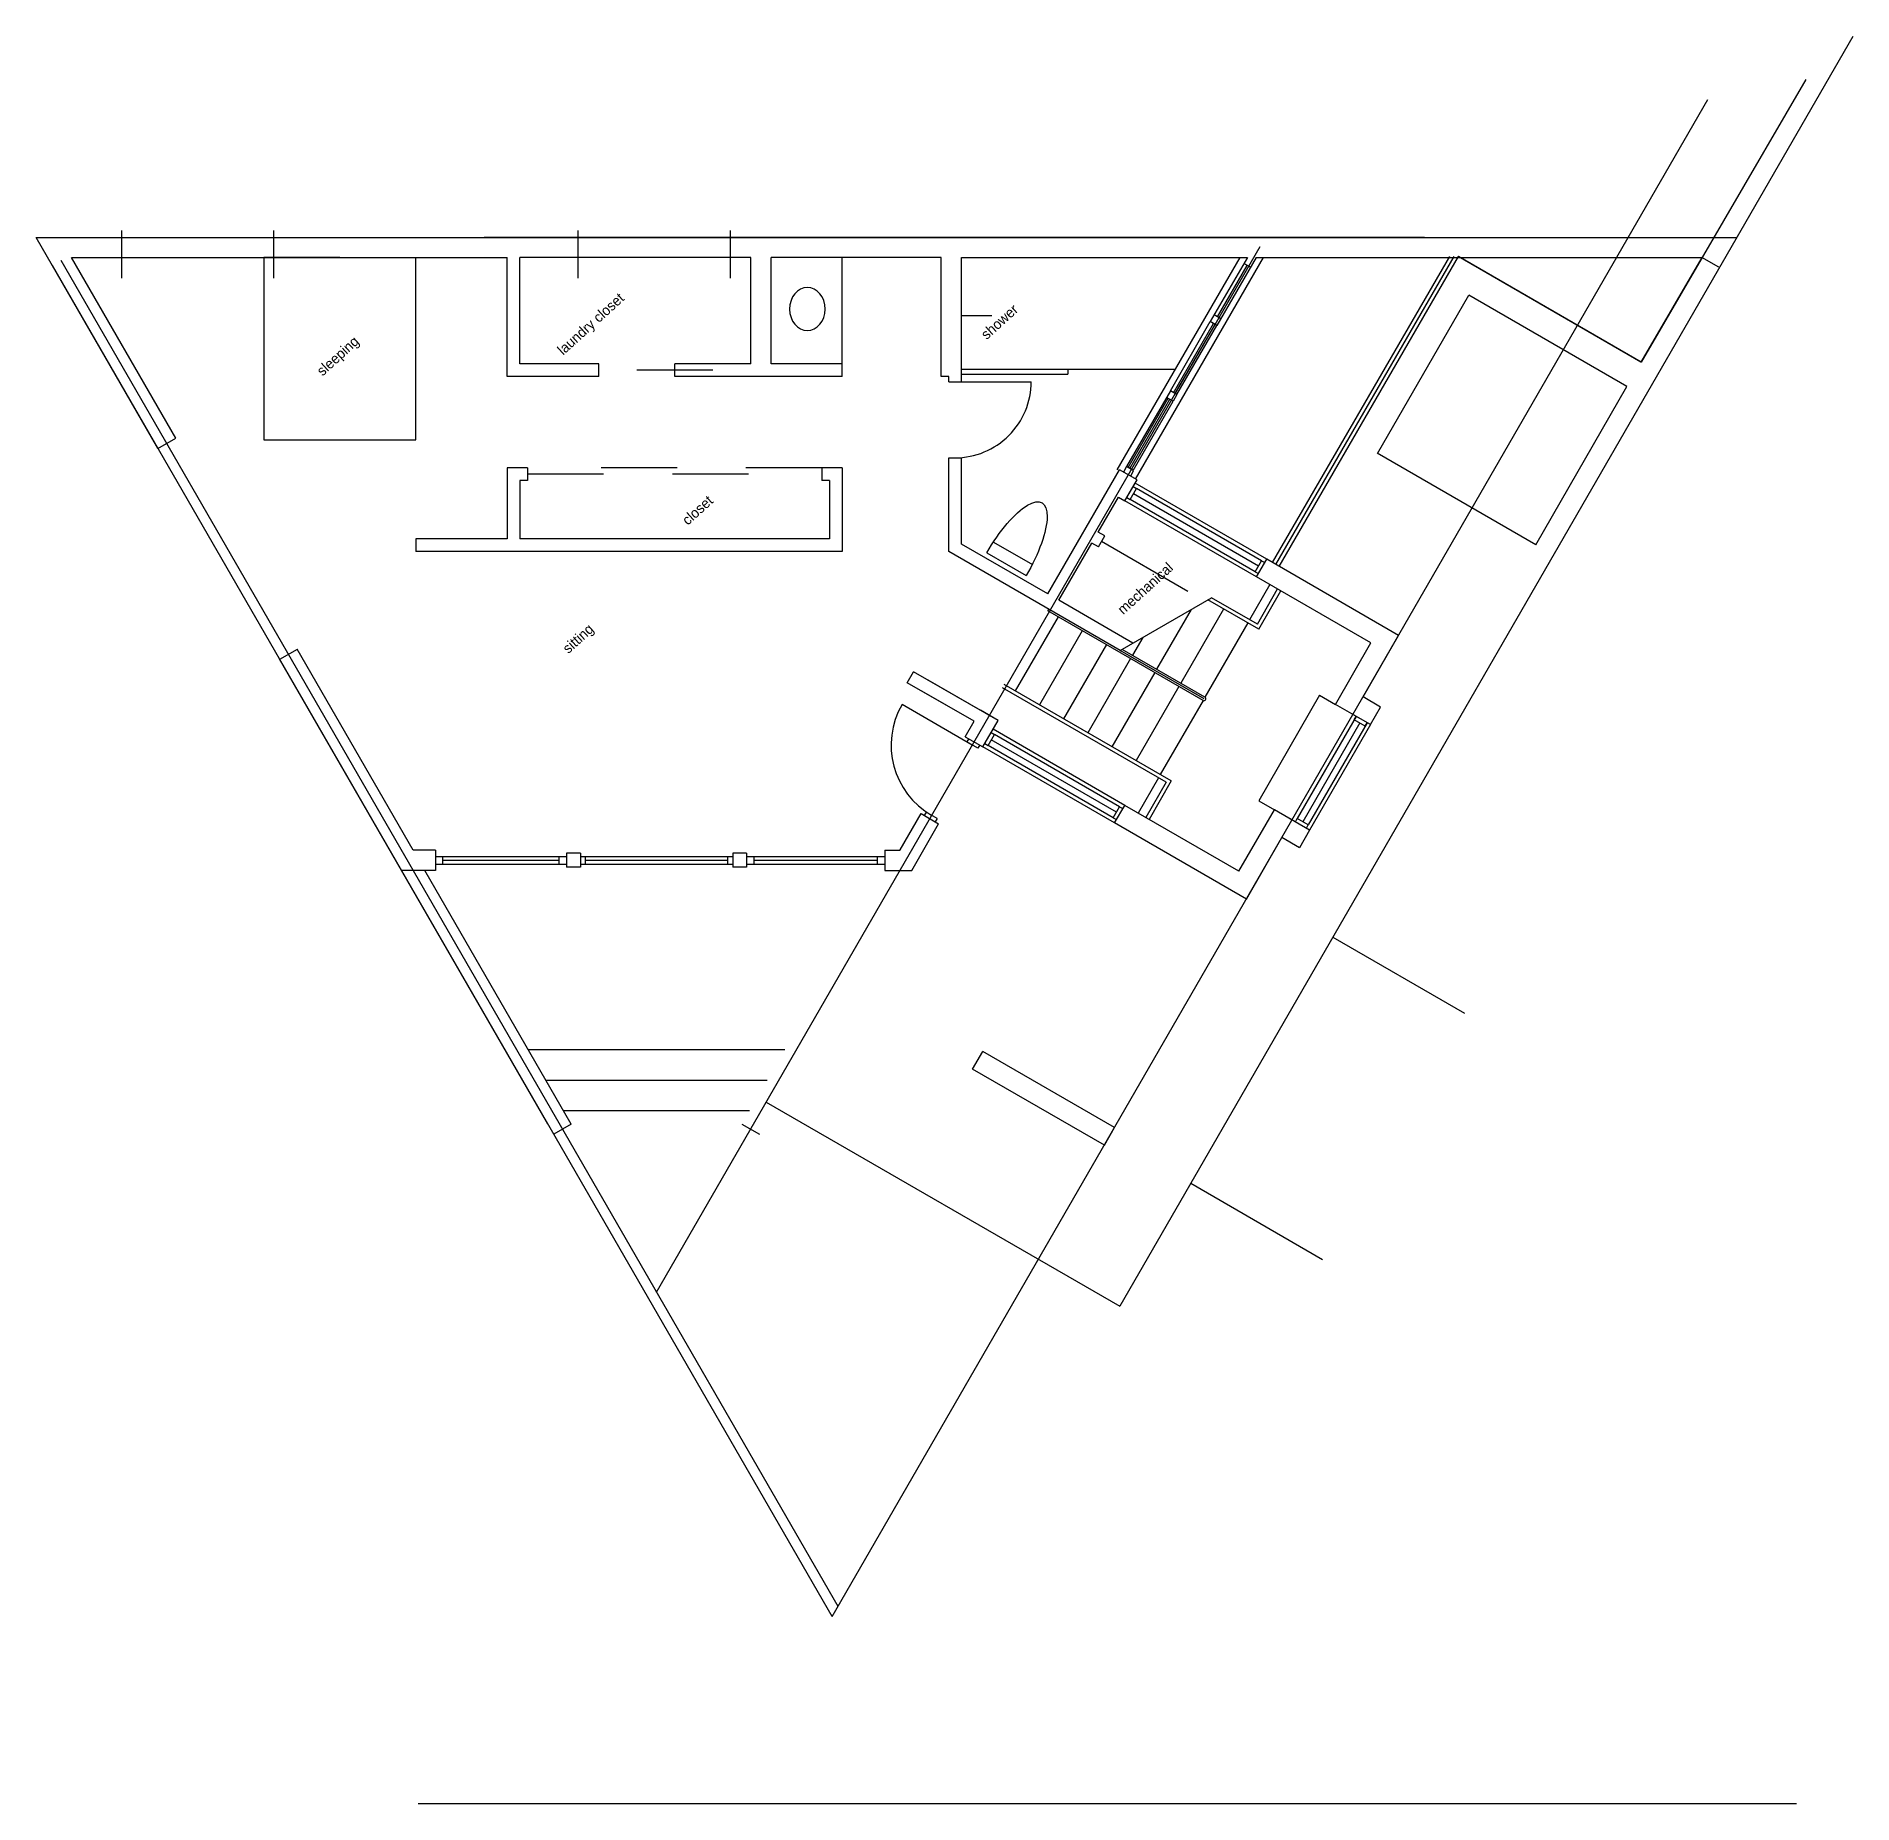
# Model space of a CAD drawing. Header units: inches. Extents: x -43639 to 75791, y -33466 to 47612.
# Drawn here: x 16281 to 16997, y 421 to 1118 of the extents above; entities that cross this region are included whole.
import ezdxf

# ---------------------------------------------------------------- set-up
doc = ezdxf.new("R2010")
doc.units = ezdxf.units.IN
doc.header["$LTSCALE"] = 8
doc.header["$MEASUREMENT"] = 0
for name, color, linetype in [('A-Elev', 7, 'CONTINUOUS'), ('A-fixtures', 140, 'CONTINUOUS'), ('A-millwork', 252, 'CONTINUOUS'), ('A-walls', 7, 'CONTINUOUS'), ('TOPO100', 14, 'CONTINUOUS'), ('TOPOCREEK', 5, 'CONTINUOUS')]:
    doc.layers.add(name, color=color, linetype=linetype)
doc.styles.get("Standard").update_dxf_attribs({"font": 'txt', "height": 0.2})

msp = doc.modelspace()

# ---------------------------------------------------------------- texts
at = {"layer": 'A-walls'}
for s, p in [('laundry closet', (16488.43545, 991.74757, -8376)), ('shower', (16655.47284, 997.86678, 8039.99149)), ('sleeping', (16393.55625, 983.50416, -8376)), ('closet', (16537.59709, 924.67569, -8376)), ('mechanical', (16709.28221, 889.48314, -8376.0164)), ('sitting', (16490.51352, 874.08552, -8376))]:
    msp.add_text(s, height=4, rotation=42.149, dxfattribs=at).set_placement(p)

# ---------------------------------------------------------------- blocks, each defined once
blk = doc.blocks.new('801')
at = {"layer": 'TOPO100', "linetype": 'Continuous'}
for points in [[(-28903.38, 38759.24), (-29383.38, 38759.24), (-30343.38, 38567.24), (-31783.38, 38567.24), (-32263.38, 38759.24), (-32743.38, 38759.24), (-33223.38, 38471.24), (-34183.38, 38231.24), (-34903.38, 37751.24), (-34471.38, 37511.24), (-33511.38, 37751.24), (-33031.38, 37607.24), (-31975.38, 37079.24), (-31015.38, 36887.24), (-30727.38, 36455.24), (-30247.38, 36359.24), (-29287.38, 36695.24), (-28807.38, 36647.24), (-28327.38, 36455.24), (-27367.38, 35783.24), (-26887.38, 35687.24), (-25447.38, 35975.24), (-24967.38, 35927.24), (-23047.38, 35255.24), (-22087.38, 35591.24), (-21607.38, 35591.24), (-21127.38, 35399.24), (-20743.38, 35111.24), (-20503.38, 34583.24), (-20599.38, 33623.24), (-18847.38, 33215.24), (-17447.39, 31815.25), (-15319.38, 31031.24), (-14359.38, 30503.24), (-14023.38, 30119.24), (-13783.38, 29591.24), (-13831.38, 28631.24), (-14407.38, 27719.24), (-15367.38, 27431.24), (-15847.38, 27623.24), (-16807.38, 28295.24), (-17287.38, 28391.24), (-17719.38, 28151.24), (-18679.38, 28007.24), (-19207.38, 27623.24), (-19639.38, 27527.24), (-20551.38, 27623.24), (-21031.38, 27527.24), (-21319.38, 27047.24), (-21703.38, 26663.24), (-21703.38, 26663.24), (-22615.38, 26327.24), (-23623.38, 26615.24), (-24583.38, 27239.24), (-25975.38, 26951.24), (-26935.38, 26903.24), (-28263.37, 27207.25), (-30247.38, 28247.24), (-31207.38, 28439.24), (-31447.38, 28151.24), (-30631.38, 27479.24), (-30295.38, 26999.24), (-29335.38, 26231.24), (-28567.38, 25319.24), (-28711.38, 24359.24), (-27751.38, 24551.24), (-26791.38, 24359.24), (-25831.38, 23975.24), (-25111.38, 23543.24), (-24103.38, 22535.24)], [(39937.09, 23413.35), (42430.62, 21917.24), (42856.62, 21287.24), (43288.62, 20327.24), (43531.62, 19212.9), (43915.62, 19116.9), (44200.62, 20231.24), (44200.62, 20711.24), (43624.62, 21671.24), (43624.62, 22631.24), (43432.62, 23111.24), (42520.62, 23975.24), (40856.63, 26919.25), (40563.15, 28386.51), (40563.15, 28386.51), (40552.62, 28439.24), (40600.62, 28679.24), (40888.62, 29159.24), (41046.95, 29247.2), (41046.95, 29247.2), (41320.62, 29399.24), (42280.62, 29255.24), (43995.18, 28818.87), (43995.18, 28818.87), (44045.41, 28801.42), (43864.62, 29255.24), (43528.62, 29687.24), (43192.62, 30647.24), (42904.62, 31079.24), (42768.92, 31267.95), (42768.92, 31267.95), (42330.06, 31642.14), (42330.06, 31642.14), (41037.25, 32144.24), (41298.83, 32486.6), (41298.83, 32486.6), (42060.06, 32666.22), (42060.06, 32666.22), (42712.62, 32999.24), (43177.69, 33038), (43177.69, 33038), (44760.61, 33169.9), (46912.62, 33887.24), (47512.62, 33719.24), (49092.97, 32977.38), (49775.67, 32977.38), (50654.94, 32928.9), (51496.62, 32759.24), (52264.62, 32039.24), (52264.62, 31559.24), (51880.62, 30599.24), (51976.62, 30119.24), (52264.62, 29639.24), (52504.62, 28199.24), (52504.62, 27719.24), (52408.62, 27239.24), (52024.62, 26759.24), (51544.62, 26519.24), (50680.62, 26327.24), (50238.71, 25989.3), (50238.71, 25989.3), (49864.62, 25703.24), (50584.62, 24791.24), (50536.62, 23879.24), (51256.62, 23725.64), (52875.63, 24058.69), (52875.63, 24058.69), (52936.62, 24071.24), (53848.62, 23975.24), (54232.62, 23591.24), (54232.62, 23591.24), (54520.62, 22871.24), (54516.68, 22857.2), (54516.68, 22857.2), (54184.62, 21671.24), (54520.62, 20759.24), (54328.62, 19367.24), (53816.63, 18087.25), (53176.62, 17447.24), (52744.62, 17207.24), (52360.62, 16295.24), (51736.62, 15575.24), (51928.62, 15143.24), (52408.62, 15191.24), (53704.62, 16247.24), (54664.62, 16535.24), (55000.62, 16871.24), (55288.62, 17351.24), (56632.62, 18695.24), (57112.62, 18983.24), (57592.62, 19079.24), (58072.62, 18983.24), (58552.62, 18695.24), (58792.62, 18167.24), (59032.62, 17207.24), (59944.62, 16823.24), (60232.62, 16804.04), (61720.62, 15815.24), (62200.62, 15623.24), (62776.62, 14807.24), (63208.62, 14375.24), (63688.62, 13415.24), (63736.62, 12935.24), (63640.62, 12455.24), (62872.62, 11687.24), (61912.62, 11447.24), (60472.62, 11399.24), (60040.62, 11111.24), (60328.62, 10151.24), (60280.62, 9671.24), (60040.62, 9239.24), (59080.62, 8759.24), (57640.62, 8375.24), (56680.62, 8327.24), (56152.62, 7943.24), (55672.62, 7751.24), (55609.59, 7383.99), (57400.62, 7175.24), (58264.62, 6839.24), (58744.62, 6551.24), (59224.62, 5639.24), (59128.62, 4679.24), (59128.62, 4679.24), (58744.62, 4199.24), (58264.62, 3815.24), (57784.62, 3623.24), (57640.62, 3239.24), (57736.62, 2279.24), (57352.62, 1319.24), (57016.62, 935.24), (56920.62, 407.24), (56296.62, -552.76), (56045.7, -839.51), (56045.7, -839.51), (55624.62, -1320.76), (55480.62, -1800.76), (55864.62, -2760.76), (55864.62, -3720.76), (56056.62, -4680.76), (55864.62, -5640.76), (55864.62, -6072.76), (56344.62, -6072.76), (56920.62, -4632.76), (57352.62, -4296.76), (57352.62, -3970.5), (57352.62, -3970.5), (57352.62, -3336.76), (57496.62, -2856.76), (58120.62, -1464.76), (58744.62, -552.76), (59128.62, -120.76), (60088.62, 71.24), (60856.62, 1895.24), (61240.62, 2279.24), (61768.62, 2423.24), (62728.62, 2231.24), (62968.62, 2567.24), (62776.62, 3527.24), (62776.62, 4734.1), (64120.62, 7079.24), (64888.62, 7943.24), (65368.62, 8231.24), (65752.62, 8327.24), (66712.62, 8231.24), (67192.62, 7847.24), (67336.62, 7607.24), (67576.62, 6407.24)], [(-43078.43, 24151.05), (-42919.38, 24119.24), (-41527.38, 22439.24), (-41143.38, 21479.24), (-40711.38, 20879.24), (-40663.38, 19559.24), (-40231.38, 18695.24), (-39319.38, 18071.24), (-37879.38, 18071.24), (-36919.38, 18311.24), (-36487.38, 18215.24), (-36026.58, 17869.64), (-34999.38, 16007.24), (-34855.38, 15527.24), (-34807.38, 15047.24), (-34999.38, 14087.24), (-34999.38, 13127.24), (-35287.38, 11207.24), (-34951.38, 10247.24), (-34471.38, 10151.24), (-33991.38, 10247.24), (-33421.38, 10589.24), (-32385.57, 12315.61), (-32071.38, 12551.24), (-31687.38, 13031.24), (-31399.38, 14471.24), (-31495.38, 14951.24), (-32071.38, 16391.24), (-32071.38, 18311.24), (-32455.38, 19271.24), (-33452.8, 20283.3), (-34534.05, 23372.58), (-35047.38, 23783.24), (-35527.38, 23975.24), (-36007.38, 23975.24), (-36391.38, 24263.24), (-36679.38, 25223.24), (-36679.38, 25223.24), (-36999.37, 25623.25), (-38418.04, 26332.57), (-38503.38, 26759.24), (-38839.38, 27143.24), (-39799.38, 27527.24), (-39559.38, 28007.24), (-39175.38, 28391.24), (-38935.38, 28871.24), (-39223.38, 29831.24), (-39079.38, 30311.24), (-38743.38, 30743.24), (-38695.38, 31703.24), (-38887.38, 32231.24), (-39271.38, 32519.24), (-39751.38, 32711.24), (-41191.38, 32711.24), (-41959.38, 32999.24), (-42343.38, 33383.24), (-42775.38, 33623.24), (-43078.43, 33683.85)], [(-22759.38, 19175.24), (-22759.38, 18599.24), (-22999.38, 18215.24), (-23911.38, 17735.24), (-24295.38, 17351.24), (-24295.38, 16871.24), (-24199.38, 16583.24), (-23719.38, 16199.24), (-23575.38, 15719.24), (-23047.38, 14759.24), (-23239.38, 14279.24), (-23383.38, 13319.24), (-23239.38, 12935.24), (-22951.38, 12839.24), (-22327.38, 14183.24), (-21463.38, 14183.24), (-21031.38, 14471.24), (-20839.38, 13991.24), (-21031.38, 13127.24), (-21415.38, 12647.24), (-21692.73, 10972.57), (-22183.38, 10727.24), (-22663.38, 10631.24), (-23095.38, 10295.24), (-23767.38, 9479.24), (-24199.38, 9143.24), (-25159.38, 8855.24), (-27097.84, 9049.09), (-27271.38, 8615.24), (-26551.38, 8183.24), (-24487.38, 7655.24), (-23527.38, 7271.24), (-23095.38, 6983.24), (-22519.38, 6119.24), (-21607.38, 5159.24), (-21799.38, 4583.24), (-22247.39, 4023.25), (-23527.38, 3383.24), (-24487.38, 3335.24), (-24618.3, 3197.94), (-24391.38, 2375.24), (-24391.38, 1895.24), (-24679.38, 1415.24), (-25536.09, 1381.26), (-25591.38, 1175.24), (-24823.38, 23.24), (-24583.38, -1656.76), (-24871.38, -2568.76), (-25303.38, -2904.76), (-26263.38, -3048.76), (-26263.38, -3048.76), (-26743.38, -3000.76), (-28222.74, -2476.17), (-28231.38, -3000.76), (-28135.38, -3480.76), (-27847.38, -3960.76), (-27367.38, -4392.76), (-26791.38, -5304.76), (-26503.38, -6264.76)], [(-43078.43, 959.6), (-42343.38, 263.24), (-41863.38, -600.76), (-41047.38, -1416.76), (-40615.38, -1560.76), (-39655.38, -1464.76), (-39399.37, -1144.77), (-38695.38, 359.24), (-38791.38, 1319.24), (-39559.38, 2759.24), (-39895.38, 3719.24), (-40115.17, 5058.18), (-39751.38, 5543.24), (-39419.08, 5321.7), (-39183.73, 4144.98), (-38599.38, 3911.24), (-38311.38, 3335.24), (-37927.38, 1895.24), (-37543.38, 1415.24), (-37063.38, 1127.24), (-36583.38, 1031.24), (-36103.38, 1127.24), (-35804.73, 828.58), (-36775.38, -384.76), (-36775.38, -936.76), (-36343.38, -1800.76), (-36631.38, -2280.76), (-36919.38, -3240.76), (-36583.38, -4152.76), (-36295.38, -4536.76), (-36199.38, -5016.76), (-36295.38, -5496.76), (-36199.38, -5976.76), (-35911.38, -6360.76), (-35431.38, -6744.76), (-35335.38, -7224.76), (-35431.38, -7704.76), (-35239.38, -8184.76), (-34951.38, -8664.76), (-34471.38, -9048.76), (-34279.38, -9528.76), (-34375.38, -10008.76), (-34164.18, -10536.76), (-33319.38, -11592.76), (-33319.38, -12216.76), (-33511.38, -12600.76), (-33223.38, -13560.76), (-32184.33, -14859.59), (-32184.33, -14859.59), (-31591.38, -15096.76), (-31111.38, -14904.76), (-30487.38, -13992.76), (-29959.38, -12920.75), (-29959.38, -10488.76), (-29863.38, -10296.76), (-29383.38, -10488.76), (-28855.38, -10536.76), (-28375.38, -10392.76), (-28039.38, -10104.76)], [(70072.62, 3047.24), (70264.62, 2087.24), (70004.72, 777.9), (70101.71, 534.18), (70248.47, 437.19), (70443.71, 582.66), (71368.62, 2915.24), (71704.62, 3335.24), (72184.62, 3527.24), (72664.62, 3527.24), (73464.61, 3207.25), (74488.62, 2183.24)], [(-37827.05, -31594.17), (-37538.61, -30622.26), (-37784.29, -30425.44), (-38023.38, -30120.76), (-38167.38, -29256.76), (-38599.38, -28872.76), (-39511.38, -28728.76), (-39847.38, -28344.76), (-40327.38, -28152.76), (-40423.38, -27672.76), (-40327.38, -27192.76), (-40327.38, -26232.76), (-39271.38, -25368.76), (-38887.38, -25176.76), (-38887.38, -25176.76), (-38599.38, -24696.76), (-38791.38, -24216.76), (-39175.38, -23928.76), (-39415.38, -23544.76), (-39607.38, -22584.76), (-39991.38, -22104.76), (-40279.38, -21144.76), (-41239.38, -19800.76), (-41239.38, -18888.76), (-41479.38, -18456.76), (-41287.38, -17976.76), (-41575.38, -17016.76), (-41479.38, -16056.76), (-42199.38, -15192.76), (-42055.38, -14712.76), (-42151.38, -14232.76), (-41959.38, -13752.76), (-42055.38, -13272.76), (-41767.38, -12312.76), (-41959.38, -11832.76), (-42343.38, -11496.76), (-43303.38, -11112.76), (-43591.38, -10584.76), (-43639.38, -10152.76), (-42775.38, -9960.76), (-42247.38, -9096.76), (-41767.38, -8952.76), (-41383.38, -8568.76), (-41287.38, -8088.76), (-41383.38, -7608.76), (-41767.38, -7224.76), (-41671.38, -6744.76), (-41383.38, -6360.76), (-41671.38, -5496.76), (-41575.38, -5016.76), (-41719.38, -4584.76), (-42535.38, -3864.76), (-42535.38, -3384.76), (-42727.38, -2904.76), (-43078.43, -2651.23)]]:
    blk.add_lwpolyline(points, dxfattribs=at)
for points, elevation in [([(15728.29, -32632.27), (17906.22, -32165.56), (18040.62, -31944.76), (17080.62, -31608.76), (16600.62, -31320.76), (16264.62, -30840.76), (16168.62, -30360.76), (16312.62, -29880.76), (16744.62, -29544.76), (17656.62, -29304.76), (18616.62, -29496.76), (19000.62, -29400.76), (19384.62, -28968.76), (20200.62, -28296.76), (19864.62, -27960.76), (19384.62, -27768.76), (19000.62, -27288.76), (18808.62, -26904.76), (18904.62, -26424.76), (19336.62, -25992.76), (20296.62, -25752.76), (21256.62, -25896.76), (21736.62, -25752.76), (22216.62, -25032.76), (23821.95, -24750.09), (23992.62, -24408.76), (23512.62, -24024.76), (23320.62, -23640.76), (23320.62, -22728.76), (22936.62, -22296.76), (22696.62, -21864.76), (22744.62, -20904.76), (22360.62, -20472.76), (22360.62, -20184.76), (22552.62, -19800.76), (22840.62, -19608.76), (23320.62, -19608.76), (23608.62, -19320.76), (23224.62, -18744.76), (23032.62, -18264.76), (23080.62, -17832.76), (23416.62, -17016.76), (23704.62, -16632.76), (24088.62, -16344.76), (24088.62, -16344.76), (24520.62, -16104.76), (25432.62, -15816.76), (25624.62, -15480.76), (25336.62, -14520.76), (25336.62, -14040.76), (25716.54, -13407.57), (27544.62, -13128.76), (28024.62, -13224.76), (28984.62, -13608.76), (29464.62, -13560.76), (29752.62, -13656.76), (29848.62, -13464.76), (30424.62, -13944.76), (30673.09, -14317.46), (31736.63, -14104.77), (32536.62, -14424.76), (33016.62, -14424.76), (33400.62, -14808.76), (33880.62, -14856.76), (34216.62, -15768.76), (34648.62, -16008.76), (35080.62, -15144.76), (35512.62, -15000.76), (35800.62, -14616.76), (36328.62, -13368.76), (36664.62, -12888.76), (37096.62, -12696.76), (38056.62, -12696.76), (38248.62, -12216.76), (38344.62, -11256.76), (38584.62, -10296.76), (39160.62, -9480.76), (39544.62, -9144.76), (39880.62, -8232.76), (40216.62, -7704.76), (40696.62, -7512.76), (41176.62, -7464.76), (42136.62, -6888.76), (42616.62, -6936.76), (43000.62, -6840.76), (43288.62, -5928.76), (43576.62, -5496.76), (44152.62, -5208.76), (45055.02, -5362.36), (47272.62, -6840.76), (47512.62, -7080.76), (47848.62, -8040.76), (48136.62, -9480.76), (48280.62, -10872.76), (48280.62, -10872.76), (48568.62, -11256.76), (48712.62, -11784.76), (48616.62, -12744.76), (48952.62, -13080.76), (49096.62, -13608.76), (48952.62, -14568.76), (49048.62, -15048.76), (49912.62, -15768.76), (50296.62, -16248.76), (50392.62, -16728.76), (50200.62, -17160.76), (50680.62, -18072.76), (50872.62, -19032.76), (50536.62, -20424.76), (50296.62, -20760.76), (49816.62, -21048.76), (49816.62, -21432.76), (50632.62, -22104.76), (50872.62, -22584.76), (50968.62, -23064.76), (50776.62, -23544.76), (51208.62, -24504.76), (51064.62, -24984.76), (50680.62, -25416.76), (49768.62, -25992.76), (49834.4, -26513.66), (51136.62, -25992.76), (51736.62, -26232.76), (52120.62, -26712.76), (52216.62, -27192.76), (52600.62, -27480.76), (52696.62, -27000.76), (52696.62, -24792.76), (52984.62, -24216.76), (53564.63, -24332.75), (53853.18, -25775.61), (54224.7, -26040.04), (54224.7, -26040.04), (54376.62, -25656.76), (54472.62, -24696.76), (54808.62, -24360.76), (55576.62, -24552.76), (55864.62, -24216.76), (55864.62, -23880.76), (55000.62, -23448.76), (54520.62, -22968.76), (54328.62, -22488.76), (54760.62, -22152.76), (54856.62, -21240.76), (55096.62, -20760.76), (55480.62, -20328.76), (55480.62, -20328.76), (55768.62, -19368.76), (56248.62, -19224.76), (56728.62, -19320.76), (57035.87, -19409.3), (57035.87, -19409.3), (57064.62, -19080.76), (56776.62, -18168.76), (56728.62, -17688.76), (56728.62, -17208.76), (56856.61, -16888.77), (58264.62, -15720.76), (58792.62, -13800.76), (59608.62, -12408.76), (60376.62, -11544.76), (61288.62, -11256.76), (62200.62, -11640.76), (62584.62, -11448.76), (62776.62, -10536.76), (63208.62, -10200.76), (64120.62, -9912.76), (64360.62, -9480.76), (65032.62, -8952.76), (65624.63, -8824.77), (66808.62, -9816.76), (67720.62, -9336.76), (68152.62, -9336.76), (68536.62, -9816.76), (69496.62, -9912.76), (69928.62, -10344.76), (70072.62, -11304.76), (69688.62, -11736.76), (69208.62, -12024.76), (69208.62, -12504.76), (70120.62, -12696.76), (70312.62, -13176.76), (69880.62, -14136.76), (70264.62, -14136.76), (70744.62, -13944.76), (71128.62, -14184.76), (71368.62, -15096.76), (71800.62, -15000.76), (72184.62, -14616.76), (72664.62, -14424.76), (73144.62, -14424.76), (73528.62, -14904.76), (73731.27, -16398.09), (74699.82, -16882.36)], 9600), ([(62347.48, -33466.47), (62623.02, -32088.76), (63698.22, -30072.76), (63832.62, -29400.76), (63544.62, -28920.76), (63064.62, -28824.76), (62584.62, -28920.76), (61288.62, -29928.76), (60568.62, -30888.76), (59800.62, -32280.76), (59896.62, -33240.76), (59855.08, -33421.87)], 12000)]:
    blk.add_lwpolyline(points, dxfattribs=dict(at, elevation=elevation))
at = {"layer": 'TOPO100', "width": 1.2}
blk.add_text('700', height=1200, rotation=311.64202, dxfattribs=at).set_placement((67299.83, 5698.02))

# ---------------------------------------------------------------- linework, layer by layer
at = {"layer": 'A-Elev', "color": 252}
msp.add_lwpolyline([(16400.41484, 1030.50299), (16370.41484, 1030.50299), (16370.41484, 958.5541), (16430.41484, 958.5541), (16430.41484, 1030.50299)], dxfattribs=at)
at = {"layer": 'A-fixtures'}
for p, q in [((16658.14498, 918.30445, -8376.02467), (16673.48289, 909.44911, -8376.02467)), ((16655.51971, 914.04665, -8376.02467), (16671.10816, 905.04665, -8376.02467))]:
    msp.add_line(p, q, dxfattribs=at)
at = {"layer": 'A-fixtures', "extrusion": (0, 0, -1)}
msp.add_ellipse((16663.31393, 909.54665, -8376.02467), major_axis=(14, 24.24871), ratio=0.321428571, start_param=4.71238898, end_param=7.853981634, dxfattribs=at)
at = {"layer": 'A-millwork'}
msp.add_line((16598.53143, 988.596, 0.02946), (16598.53143, 1030.50299, -0.05564), dxfattribs=at)
at = {"layer": 'A-walls', "color": 252}
for p, q in [((16996.95234, 1117.62952, -8376.01713), (16707.94021, 617.04584, -8376.01713)), ((16978.4668, 1100.58934, -8376.01713), (16913.5177, 989.23487, -8376.01713)), ((16770.77399, 908.70369, -8376.01713), (16841.54057, 1030.79088, -8376.01713)), ((16913.37123, 989.23487, 8376), (16841.3941, 1030.79088, 8376)), ((16913.5177, 989.23487, -8376.01713), (16841.54057, 1030.79088, -8376.01713)), ((16937.44146, 1030.50299, 8376), (16913.37123, 989.23487, 8376)), ((16809.60692, 953.25612, -8376.01713), (16845.60692, 1015.60995, -8376.01713)), ((16907.96075, 979.60995, -8376.01713), (16845.60692, 1015.60995, -8376.01713)), ((16547.53143, 986.096, 0.02925), (16517.53143, 986.096, 0.02925)), ((16640.53143, 981.50399, 0.02932), (16640.53143, 981.50399, 0.02932)), ((16687.53143, 986.41097, -8376.04798), (16729.92391, 986.41097, -8376.04798)), ((16871.96075, 917.25612, -8376.01713), (16907.96075, 979.60995, -8376.01713)), ((16871.96075, 917.25612, -8376.01713), (16809.51779, 953.30758, -8376.01713)), ((16533.41484, 947.596, 0.02917), (16503.41484, 947.596, 0.02917)), ((16590.53143, 947.596, 0.02931), (16560.53143, 947.596, 0.02931)), ((16640.53143, 951.50399, 0.02932), (16645.53143, 951.50399, 0.02932)), ((16504.41484, 945.096, 0.02917), (16474.41484, 945.096, 0.02917)), ((16561.53143, 945.096, 0.02931), (16531.53143, 945.096, 0.02931)), ((16430.41484, 919.61723), (16430.41484, 914.61723)), ((16708.17547, 875.56293, -8376.01439), (16744.17547, 896.34754, -8376.01439)), ((16762.75734, 883.88724, -8376.01439), (16742.67547, 895.48151, -8376.01439)), ((16762.20831, 885.93628, -8376.01439), (16744.17547, 896.34754, -8376.01439)), ((16767.17722, 901.54268, -8376.01439), (16759.17722, 887.68628, -8376.01439)), ((16762.20831, 885.93628, -8376.01439), (16770.20831, 899.79268, -8376.01439)), ((16762.75734, 883.88724, -8376.01439), (16771.50734, 899.04268, -8376.01439)), ((16683.64454, 888.85984, -8376.01439), (16666.76954, 859.63149, -8376.01439)), ((16679.90592, 891.88436, -8376.01439), (16679.53092, 891.23484, -8376.01439)), ((16740.80222, 855.85984, -8376.01439), (16679.53092, 891.23484, -8376.01439)), ((16736.07384, 891.67006, -8376.01439), (16722.49966, 868.15888, -8376.01439)), ((16748.90094, 891.88724, -8376.01439), (16732.02594, 862.65888, -8376.01439)), ((16693.17082, 883.35984, -8376.01439), (16676.29582, 854.13149, -8376.01439)), ((16758.42722, 886.38724, -8376.01439), (16741.55222, 857.15888, -8376.01439)), ((16702.6971, 877.85984, -8376.01439), (16685.8221, 848.63149, -8376.01439)), ((16741.17722, 856.50936, -8376.01439), (16708.17547, 875.56293, -8376.01439)), ((16741.55222, 857.15888, -8376.01439), (16708.92547, 875.99594, -8376.01439)), ((16717.02129, 880.67006, -8376.01439), (16712.97338, 873.65888, -8376.01439)), ((16712.22338, 872.35984, -8376.01439), (16695.34838, 843.13149, -8376.01439)), ((16721.74966, 866.85984, -8376.01439), (16704.87466, 837.63149, -8376.01439)), ((16740.5277, 856.88436, -8376.01439), (16711.29934, 873.75936, -8376.01439)), ((16726.20831, 823.58245, -8376.01439), (16661.68941, 860.83245, -8376.01439)), ((16728.25734, 824.13149, -8376.01439), (16662.43941, 862.13149, -8376.01439)), ((16731.27594, 861.35984, -8376.01439), (16714.40094, 832.13149, -8376.01439)), ((16740.80222, 855.85984, -8376.01439), (16723.92722, 826.63149, -8376.01439)), ((16786.74595, 857.91305, -8376.01439), (16762.74595, 816.34383, -8376.01439)), ((16786.74595, 857.91305, -8376.01439), (16792.97142, 854.31878, -8376.01439)), ((16806.82783, 846.31878, -8376.01439), (16782.82783, 804.74956, -8376.01439)), ((16723.17722, 825.33245, -8376.01439), (16715.17722, 811.47604, -8376.01439)), ((16728.25734, 824.13149, -8376.01439), (16719.50734, 808.97604, -8376.01439)), ((16726.20831, 823.58245, -8376.01439), (16718.20831, 809.72604, -8376.01439)), ((16762.74595, 816.34383, -8376.01439), (16768.97142, 812.74956, -8376.01439)), ((16482.42422, 688.89971, -8376), (16424.70164, 788.87816, -8376)), ((16491.66183, 688.89971, -8376), (16433.93924, 788.87816, -8376)), ((16791.94021, 762.5381, -8376.01713), (16843.90174, 732.5381, -8376.01713)), ((16575.84495, 718.09586, -8376.01713), (16474.80542, 718.09586, -8376.01713)), ((16568.91675, 706.09586, -8376.01713), (16481.73362, 706.09586, -8376.01713)), ((16568.55544, 697.51967, -8376.01713), (16707.94021, 617.04584, -8376.01713)), ((16491.66183, 688.89971, -8376.01713), (16484.77659, 684.92452, -8376.01713)), ((16561.98854, 694.09586, -8376.01713), (16488.66183, 694.09586, -8376.01713)), ((16558.98854, 688.89971, -8376.01713), (16565.87378, 684.92452, -8376.01713)), ((16735.94021, 665.54326, -8376.01713), (16787.90174, 635.54326, -8376.01713)), ((16431.31705, 420.99685), (16974.78916, 420.99685))]:
    msp.add_line(p, q, dxfattribs=at)
at = {"layer": 'A-walls', "color": 5}
for p, q in [((16594.60722, 494.7419, -8376.01713), (16939.8535, 1092.726, -8376.01713)), ((16314.41484, 1022.2919, -8376), (16314.41484, 1041.04037, -8376)), ((16374.41484, 1022.2919, -8376), (16374.41484, 1041.04037, -8376)), ((16494.41484, 1022.2919, -8376), (16494.41484, 1041.04037, -8376)), ((16554.41484, 1022.2919, -8376), (16554.41484, 1041.04037, -8376)), ((16525.32518, 622.64268, -8376.01713), (16763.27906, 1034.79088, -8376.01713)), ((16525.32518, 622.64268, -8376.01713), (16763.27906, 1034.79088, -8376.01713)), ((16594.60722, 494.7419, -8376.00892), (16287.11469, 1027.33458, -8376.00892)), ((16596.88797, 498.69229, -8376.01713), (16290.53583, 1029.30977, -8376.01713))]:
    msp.add_line(p, q, dxfattribs=at)
at = {"layer": 'A-walls'}
for p, q in [((16328.71717, 955.22737, -8376), (16280.7446, 1038.31828, -8376)), ((16280.7446, 1038.31828, -8376), (16951.0155, 1038.31828, -8376)), ((16828.0677, 1038.31828, -8376), (16457.3581, 1038.31828, -8376)), ((16294.66322, 1030.50299, -8376), (16466.41484, 1030.50299, -16752.03053)), ((16335.77201, 959.30048, -8376), (16294.66322, 1030.50299, -8376)), ((16466.41484, 983.596, -8376.00135), (16466.41484, 1030.50299, -8376)), ((16471.41484, 988.596, -8376.00121), (16471.41484, 1030.50299, -8376)), ((16562.53143, 988.596, 0.02932), (16562.53143, 1030.50299, -0.02387)), ((16570.53143, 988.596, 0.02932), (16570.53143, 1030.50299, -0.02387)), ((16637.53143, 983.596, 0.02932), (16637.53143, 1030.50299, 0.02841)), ((16645.53143, 1030.50299, -0.00835), (16758.2672, 1030.50299, -0.00394)), ((16645.53143, 981.50399, -8376.03343), (16645.53143, 1030.50299, -8376.03432)), ((16758.2672, 1030.50299, -8376), (16743.65729, 1005.19788, -8376)), ((16761.7313, 1030.50299, -8376), (16746.25537, 1003.69788, -8376)), ((16746.45633, 1007.04596, -8376), (16758.16798, 1027.33113, -8376)), ((16761.7313, 1030.50299, -8376.00381), (16937.44146, 1030.50299, -8375.99694)), ((16657.53143, 1007.41097, -8376.04525), (16645.53143, 1007.41097, -8376.03432)), ((16729.20633, 977.16808, -8376), (16744.95633, 1004.44788, -8376)), ((16729.85585, 976.79308, -8376), (16745.60585, 1004.07288, -8376)), ((16730.50537, 976.41808, -8376), (16746.25537, 1003.69788, -8376)), ((16502.53143, 983.596, 0.02917), (16502.53143, 988.596, 0.02932)), ((16532.53143, 983.596, 0.02917), (16532.53143, 988.596, 0.02932)), ((16598.53143, 983.596, 0.02932), (16598.53143, 988.596, 0.02946)), ((16640.53143, 981.50399, 0.02932), (16640.53143, 983.596, 0.02932)), ((16640.53143, 981.50399, 0.02932), (16645.53143, 981.50399, 0.02932)), ((16645.53143, 986.41097, -8376.04798), (16687.53143, 986.41097, -8376.04798)), ((16645.53143, 984.41097, -8376.04798), (16687.53143, 984.41097, -8376.04798)), ((16687.53143, 986.41097, -8376.04798), (16687.53143, 984.41097, -8376.04798)), ((16727.90729, 977.91808, -8376), (16710.65729, 948.0402, -8376)), ((16711.30681, 947.6652, -8376), (16727.05681, 974.945, -8376)), ((16711.95633, 947.2902, -8376), (16727.70633, 974.57, -8376)), ((16730.50537, 976.41808, -8376), (16729.00537, 973.82, -8376)), ((16679.59134, 897.83949, -8376.01713), (16707.84134, 946.76992, -8376.01713)), ((16714.76954, 942.76992, -8376.01713), (16707.84134, 946.76992, -8376.01713)), ((16710.65729, 948.0402, -8376), (16709.40325, 945.86815, -8376)), ((16713.25537, 946.17347, -8376), (16712.16013, 944.27647, -8376)), ((16710.01954, 934.54268, -8376.01713), (16714.76954, 942.76992, -8376.01713)), ((16710.01954, 934.54268, -8376.01713), (16714.01954, 941.47089, -8376.01713)), ((16712.06858, 935.09172, -8376.01713), (16714.56858, 939.42185, -8376.01713)), ((16713.26954, 940.17185, -8376.01713), (16714.56858, 939.42185, -8376.01713)), ((16699.42146, 922.18628, -8376.01712), (16707.42146, 936.04268, -8376.01712)), ((16707.42146, 936.04268, -8376.01712), (16710.01954, 934.54268, -8376.01712)), ((16710.76954, 935.84172, -8376.01713), (16712.06858, 935.09172, -8376.01713)), ((16762.63906, 908.78159, -8376.01712), (16713.31858, 937.25678, -8376.01713)), ((16683.92146, 895.33949, -8376.01712), (16696.92146, 917.85615, -8376.01712)), ((16699.51954, 916.35615, -8376.02567), (16702.01954, 920.68628, -8376.02567)), ((16761.38906, 906.61653, -8376.01704), (16763.88906, 910.94665, -8376.01704)), ((16761.9381, 904.56749, -8376.01704), (16765.9381, 911.49569, -8376.01704)), ((16763.88906, 910.94665, -8376.01704), (16765.1881, 910.19665, -8376.01704)), ((16761.38906, 906.61653, -8376.01704), (16762.6881, 905.86653, -8376.01704)), ((16803.89962, 857.24698, -8376.01713), (16817.89962, 881.49569, -8376.01713)), ((16376.73865, 872.10133, -8376.00892), (16383.66685, 876.10133, -8376.00892)), ((16429.30612, 796.90296, -8376), (16383.6024, 876.06412, -8376)), ((16792.97142, 854.31878, -8376.01439), (16806.97142, 878.56749, -8376.01439)), ((16424.70164, 788.87816, -8376), (16376.6742, 872.06412, -8376)), ((16624.17756, 862.86002, -8376.00892), (16626.67756, 867.19014, -8376.00892)), ((16659.97657, 847.96495, -8376.00892), (16626.67756, 867.19014, -8376.00892)), ((16650.54837, 847.63482, -8376.01439), (16624.17756, 862.86002, -8376.01439)), ((16649.80544, 838.2488, -0.01713), (16622.09262, 854.2488, -0.01713)), ((16647.04837, 841.57264, -8376.01712), (16650.54837, 847.63482, -8376.01712)), ((16659.97657, 847.96495, -8376.00892), (16653.04837, 851.96495, -8376.00892)), ((16653.97657, 837.57264, -0.01713), (16659.97657, 847.96495, -0.01713)), ((16802.61372, 847.01974, -8376.01446), (16780.11372, 808.0486, -8376.01439)), ((16806.82783, 846.31878, -8376.01439), (16799.89962, 850.31878, -8376.01439)), ((16800.44866, 848.26974, -8376.01439), (16801.19866, 849.56878, -8376.01439)), ((16804.77879, 845.76974, -8376.01439), (16800.44866, 848.26974, -8376.01439)), ((16804.77879, 845.76974, -8376.01439), (16805.52879, 847.06878, -8376.01439)), ((16647.04837, 841.57264, -0.01713), (16654.01954, 837.54784, -0.01713)), ((16648.39037, 840.79784, -0.01713), (16647.64037, 839.4988, -0.01713)), ((16651.9705, 836.9988, -0.01713), (16647.64037, 839.4988, -0.01713)), ((16652.7205, 838.29784, -0.01713), (16651.9705, 836.9988, -0.01713)), ((16654.72657, 838.87168, -8376.01713), (16656.02561, 838.12168, -8376.01713)), ((16656.02561, 838.12168, -8376.01713), (16658.52561, 842.45181, -8376.01713)), ((16657.22657, 843.20181, -8376.01713), (16658.52561, 842.45181, -8376.01713)), ((16706.63906, 811.78675, -8376.01721), (16657.27561, 840.28675, -8376.01713)), ((16621.32277, 796.91537, -8376.01713), (16629.59134, 811.23695, -8376.01713)), ((16629.59134, 811.23695, -8376.01713), (16636.54102, 807.22455, -8376.01713)), ((16631.64037, 811.78599, -0.01713), (16630.89037, 810.48695, -0.01713)), ((16635.9705, 809.28599, -0.01713), (16631.64037, 811.78599, -0.01713)), ((16705.38906, 809.62168, -8376.01713), (16707.88906, 813.95181, -8376.01713)), ((16705.38906, 809.62168, -8376.01713), (16706.6881, 808.87168, -8376.01713)), ((16705.9381, 807.57264, -8376.01713), (16709.9381, 814.50085, -8376.01713)), ((16707.88906, 813.95181, -8376.01713), (16709.1881, 813.20181, -8376.01713)), ((16754.97142, 788.50085, -8376.01439), (16768.97142, 812.74956, -8376.01439)), ((16625.94873, 788.87816, -8376), (16636.54102, 807.22455, -8376)), ((16635.9705, 809.28599, -0.01713), (16635.2205, 807.98695, -0.01713)), ((16777.19866, 807.99956, -8376.01439), (16777.94866, 809.2986, -8376.01439)), ((16782.27879, 806.7986, -8376.01439), (16777.94866, 809.2986, -8376.01439)), ((16781.52879, 805.49956, -8376.01439), (16782.27879, 806.7986, -8376.01439)), ((16438.08824, 796.90296, -8376.00764), (16429.30612, 796.90296, -8376.00764)), ((16438.08824, 796.90296, -8376), (16438.08824, 788.87816, -8376)), ((16489.82518, 795.62816, -8376), (16489.82518, 790.12816, -8376)), ((16492.57518, 795.62816, -8376), (16489.82518, 795.62816, -8376)), ((16495.32518, 795.62816, -8376), (16492.57518, 795.62816, -8376)), ((16495.32518, 795.62816, -8376), (16495.32518, 790.12816, -8376)), ((16555.32518, 795.62816, -8376.00474), (16555.32518, 790.12816, -8376.00474)), ((16558.07518, 795.62816, -8376.00474), (16555.32518, 795.62816, -8376.00474)), ((16560.82518, 795.62816, -8376.00474), (16558.07518, 795.62816, -8376.00474)), ((16560.82518, 795.62816, -8376.00474), (16560.82518, 790.12816, -8376.00474)), ((16615.32518, 796.90296, -8376.00401), (16615.32518, 788.87816, -8376.00401)), ((16615.32518, 796.90296, -8376.00764), (16621.34425, 796.90296, -8376.00764)), ((16757.89962, 777.57264, -8376.01713), (16771.89962, 801.82136, -8376.01713)), ((16438.08824, 788.87816, -8376), (16424.70164, 788.87816, -8376)), ((16438.08824, 794.37816, -8376), (16441.08824, 794.37816, -8376)), ((16438.08824, 791.37816, -8376), (16441.08824, 791.37816, -8376)), ((16441.08824, 791.37816, -8376.00481), (16441.08824, 794.37816, -8376.00481)), ((16441.08824, 792.87816, -8376), (16486.82518, 792.87816, -8375.99993)), ((16486.82518, 794.37816, -8375.99993), (16489.82518, 794.37816, -8376)), ((16486.82518, 794.37816, -8376), (16486.82518, 791.37816, -8376)), ((16486.82518, 791.37816, -8375.99993), (16489.82518, 791.37816, -8375.99993)), ((16495.32518, 790.12816, -8376), (16489.82518, 790.12816, -8376)), ((16495.32518, 794.37816, -8376), (16497.32518, 794.37816, -8376)), ((16495.32518, 791.37816, -8376), (16497.32518, 791.37816, -8376)), ((16497.32518, 791.37816, -8376.00481), (16497.32518, 794.37816, -8376.00481)), ((16497.32518, 792.87816, -8376.00481), (16553.32518, 792.87816, -8376.00474)), ((16553.32518, 794.37816, -8376.00467), (16555.32518, 794.37816, -8376.00474)), ((16553.32518, 794.37816, -8376.00474), (16553.32518, 791.37816, -8376.00474)), ((16553.32518, 791.37816, -8376.00467), (16555.32518, 791.37816, -8376.00467)), ((16560.82518, 790.12816, -8376.00474), (16555.32518, 790.12816, -8376.00474)), ((16560.82518, 794.37816, -8376.00474), (16563.82518, 794.37816, -8376.00474)), ((16560.82518, 791.37816, -8376.00474), (16563.82518, 791.37816, -8376.00474)), ((16563.82518, 791.37816, -8376.00955), (16563.82518, 794.37816, -8376.00955)), ((16563.82518, 792.87816, -8376.00955), (16612.32518, 792.87816, -8376.00948)), ((16612.32518, 794.37816, -8376.00948), (16615.32518, 794.37816, -8376.00955)), ((16612.32518, 794.37816, -8376.00955), (16612.32518, 791.37816, -8376.00955)), ((16612.32518, 791.37816, -8376.00948), (16615.32518, 791.37816, -8376.00948)), ((16615.32518, 788.87816, -8376), (16625.94873, 788.87816, -8376)), ((16649.9381, 710.5778, -8376.01704), (16653.9381, 717.506, -8376.01704)), ((16701.89962, 680.5778, -8376.01713), (16705.89962, 687.506, -8376.01713))]:
    msp.add_line(p, q, dxfattribs=at)
at = {"layer": 'A-walls', "color": 7}
for p, q in [((16562.53143, 1030.50299, -0.02387), (16471.41484, 1030.50299, -8376.0544)), ((16637.53143, 1030.50299, 0.02841), (16570.53143, 1030.50299, 0.02841)), ((16759.46702, 1026.58113, -8376), (16756.86894, 1028.08113, -8376)), ((16944.23693, 1026.57962, -8375.99694), (16937.44146, 1030.50299, -8375.99694)), ((16746.25537, 1003.69788, -8376), (16743.65729, 1005.19788, -8376)), ((16747.75537, 1006.29596, -8376), (16745.15729, 1007.79596, -8376)), ((16502.53143, 988.596, 0.02932), (16471.41484, 988.596, -8376.00121)), ((16562.53143, 988.596, 0.02932), (16532.53143, 988.596, 0.02932)), ((16598.53143, 988.596, 0.02932), (16570.53143, 988.596, 0.02932)), ((16502.53143, 983.596, 0.02917), (16466.41484, 983.596, 0.02917)), ((16598.53143, 983.596, 0.02932), (16532.53143, 983.596, 0.02932)), ((16640.53143, 983.596, 0.02932), (16637.53143, 983.596, 0.02932)), ((16643.03143, 981.50399, 0.02932), (16673.03143, 981.50399, 0.02932)), ((16729.00537, 973.82, -8376), (16726.40729, 975.32, -8376)), ((16730.50537, 976.41808, -8376), (16727.90729, 977.91808, -8376)), ((16328.71717, 955.22737, -8376.02223), (16335.77201, 959.30048, -8376.02401)), ((16466.41484, 947.596, 0.02917), (16466.41484, 919.61723, 0.02917)), ((16474.41484, 947.596, 0.02918), (16466.41484, 947.596, 0.02917)), ((16474.41484, 947.596, 0.02917), (16474.41484, 942.596, 0.02917)), ((16598.53143, 947.596, 0.02932), (16590.53143, 947.596, 0.02931)), ((16590.53143, 947.596, 0.02932), (16590.53143, 942.596, 0.02932)), ((16598.53143, 947.596, 0.02932), (16598.53143, 914.61723, 0.02932)), ((16640.53143, 914.61723, -8376.03318), (16640.53143, 951.50399, -8376.03318)), ((16645.53143, 917.50399, -8376.03318), (16645.53143, 951.50399, -8376.03318)), ((16713.25537, 946.5402, -8376), (16710.65729, 948.0402, -8376)), ((16471.41484, 942.596, 0.02917), (16471.41484, 919.61723, 0.02917)), ((16474.41484, 942.596, 0.02918), (16471.41484, 942.596, 0.02917)), ((16593.53143, 942.596, 0.02932), (16590.53143, 942.596, 0.02932)), ((16593.53143, 942.596, 0.02932), (16593.53143, 919.61723, 0.02932)), ((16466.41484, 919.61723, 0.02917), (16430.41484, 919.61723, 0.02926)), ((16593.53143, 919.61723, 0.02932), (16471.41484, 919.61723, 0.02917)), ((16679.59134, 897.83949, -8376.01713), (16645.53143, 917.50399, -8376.02639)), ((16699.51954, 916.35615, -8376.02501), (16696.92146, 917.85615, -8376.02567)), ((16702.01954, 920.68628, -8376.02501), (16699.42146, 922.18628, -8376.02567)), ((16734.82945, 898.85672, -0.0164), (16700.76954, 918.52121, -0.02567)), ((16598.53143, 914.61723, 0.02932), (16430.41484, 914.61723, 0.02932)), ((16471.41484, 914.61723, 0.02917), (16466.41484, 914.61723, 0.02917)), ((16708.17547, 875.56293, -8376.01614), (16640.53143, 914.61723, -8376.03318)), ((16817.89962, 881.49569, -8376.01713), (16765.9381, 911.49569, -8376.01704)), ((16806.97142, 878.56749, -8376.01713), (16761.9381, 904.56749, -8376.01704)), ((16713.17547, 878.44968, -8376.01551), (16683.92146, 895.33949, -8376.02288)), ((16650.54837, 847.63482, 75491.98561), (16629.89153, 859.56105, 75491.98561)), ((16653.17614, 851.89118, 75491.98561), (16632.39153, 863.89118, 75491.98561)), ((16806.82783, 846.31878, -8376.01439), (16792.97142, 854.31878, -8376.01439)), ((16810.82783, 853.24698, -8376.01713), (16803.89962, 857.24698, -8376.01713)), ((16806.82783, 846.31878, -8376.01439), (16810.82783, 853.24698, -8376.01713)), ((16754.97142, 788.50085, -8376.01713), (16709.9381, 814.50085, -8376.01713)), ((16775.89962, 808.74956, -8376.01439), (16768.97142, 812.74956, -8376.01439)), ((16782.82783, 804.74956, -8376.01439), (16768.97142, 812.74956, -8376.01439)), ((16757.89962, 777.57264, -8376.01713), (16705.9381, 807.57264, -8376.01713)), ((16782.82783, 804.74956, -8376.01439), (16778.82783, 797.82136, -8376.01713)), ((16778.82783, 797.82136, -8376.01713), (16771.89962, 801.82136, -8376.01713)), ((16705.89962, 687.506, -8376.01713), (16653.9381, 717.506, -8376.01704)), ((16701.89962, 680.5778, -8376.01714), (16649.9381, 710.5778, -8376.01704))]:
    msp.add_line(p, q, dxfattribs=at)
at = {"layer": 'A-walls', "color": 253}
for p, q in [((16706.99223, 946.69213, -16752.00065), (16755.38045, 1030.50299, -16752.00065)), ((16714.21342, 943.091, -8376), (16764.68076, 1030.50299, -8376)), ((16768.21784, 910.17948, -8376.01713), (16838.09189, 1030.79088, -8376.01713)), ((16769.51664, 909.42962, -8376.01713), (16839.82443, 1030.79088, -8376.01713)), ((16727.90729, 977.91808, -8376), (16743.65729, 1005.19788, -8376)), ((16713.25537, 946.5402, -8376), (16729.00537, 973.82, -8376)), ((16765.9381, 911.49569, -8376.01713), (16714.01954, 941.47089, -8376.01712)), ((16763.88906, 910.94665, -8376.01712), (16714.56858, 939.42185, -8376.01713)), ((16761.9381, 904.56749, -8376.01713), (16710.01954, 934.54268, -8376.01712)), ((16761.38906, 906.61653, -8376.01712), (16712.06858, 935.09172, -8376.01713)), ((16801.19866, 849.56878, -8376.01446), (16777.94866, 809.2986, -8376.01439)), ((16805.52879, 847.06878, -8376.01446), (16782.27879, 806.7986, -8376.01439)), ((16806.82783, 846.31878, -8376.01446), (16782.82783, 804.74956, -8376.01439)), ((16705.38906, 809.62168, -8376.01721), (16656.02561, 838.12168, -8376.01713)), ((16709.9381, 814.50085, -8376.01721), (16657.97657, 844.50085, -8376.01712)), ((16707.88906, 813.95181, -8376.01721), (16658.52561, 842.45181, -8376.01713)), ((16705.9381, 807.57264, -8376.01721), (16653.97657, 837.57264, -8376.01712)), ((16441.08824, 794.37816, -8376), (16486.82518, 794.37816, -8375.99993)), ((16441.08824, 791.37816, -8376), (16486.82518, 791.37816, -8375.99993)), ((16497.32518, 794.37816, -8376.00481), (16553.32518, 794.37816, -8376.00474)), ((16497.32518, 791.37816, -8376.00481), (16553.32518, 791.37816, -8376.00474)), ((16563.82518, 794.37816, -8376.00955), (16612.32518, 794.37816, -8376.00948)), ((16563.82518, 791.37816, -8376.00955), (16612.32518, 791.37816, -8376.00948))]:
    msp.add_line(p, q, dxfattribs=at)
at = {"layer": 'A-walls', "color": 252}
for centre, radius, start, end in [((16643.03143, 981.50399, 0.02932), 30, 269.99999986, 0), ((16649.80544, 838.2488, -0.01713), 32, 150, 240), ((16741.17722, 856.50936, -8376.01439), 0.75, 240, 60)]:
    msp.add_arc(centre, radius, start, end, dxfattribs=at)
at = {"layer": 'A-walls', "color": 253, "extrusion": (0, 0, -1)}
msp.add_ellipse((16584.7785, 1010.14062, -8375.98405), major_axis=(0, -8.5), ratio=0.823529412, dxfattribs=at)

# ---------------------------------------------------------------- block references
at = {"layer": 'TOPOCREEK'}
msp.add_blockref('801', (0, 0), dxfattribs=at)

msp.set_redraw_order([(e.dxf.handle, doc.entitydb.next_handle()) for e in msp.query("TEXT MTEXT ATTDEF DIMENSION ARC_DIMENSION")])  # texts and dimensions are drawn at this point

doc.saveas('drawing.dxf')
